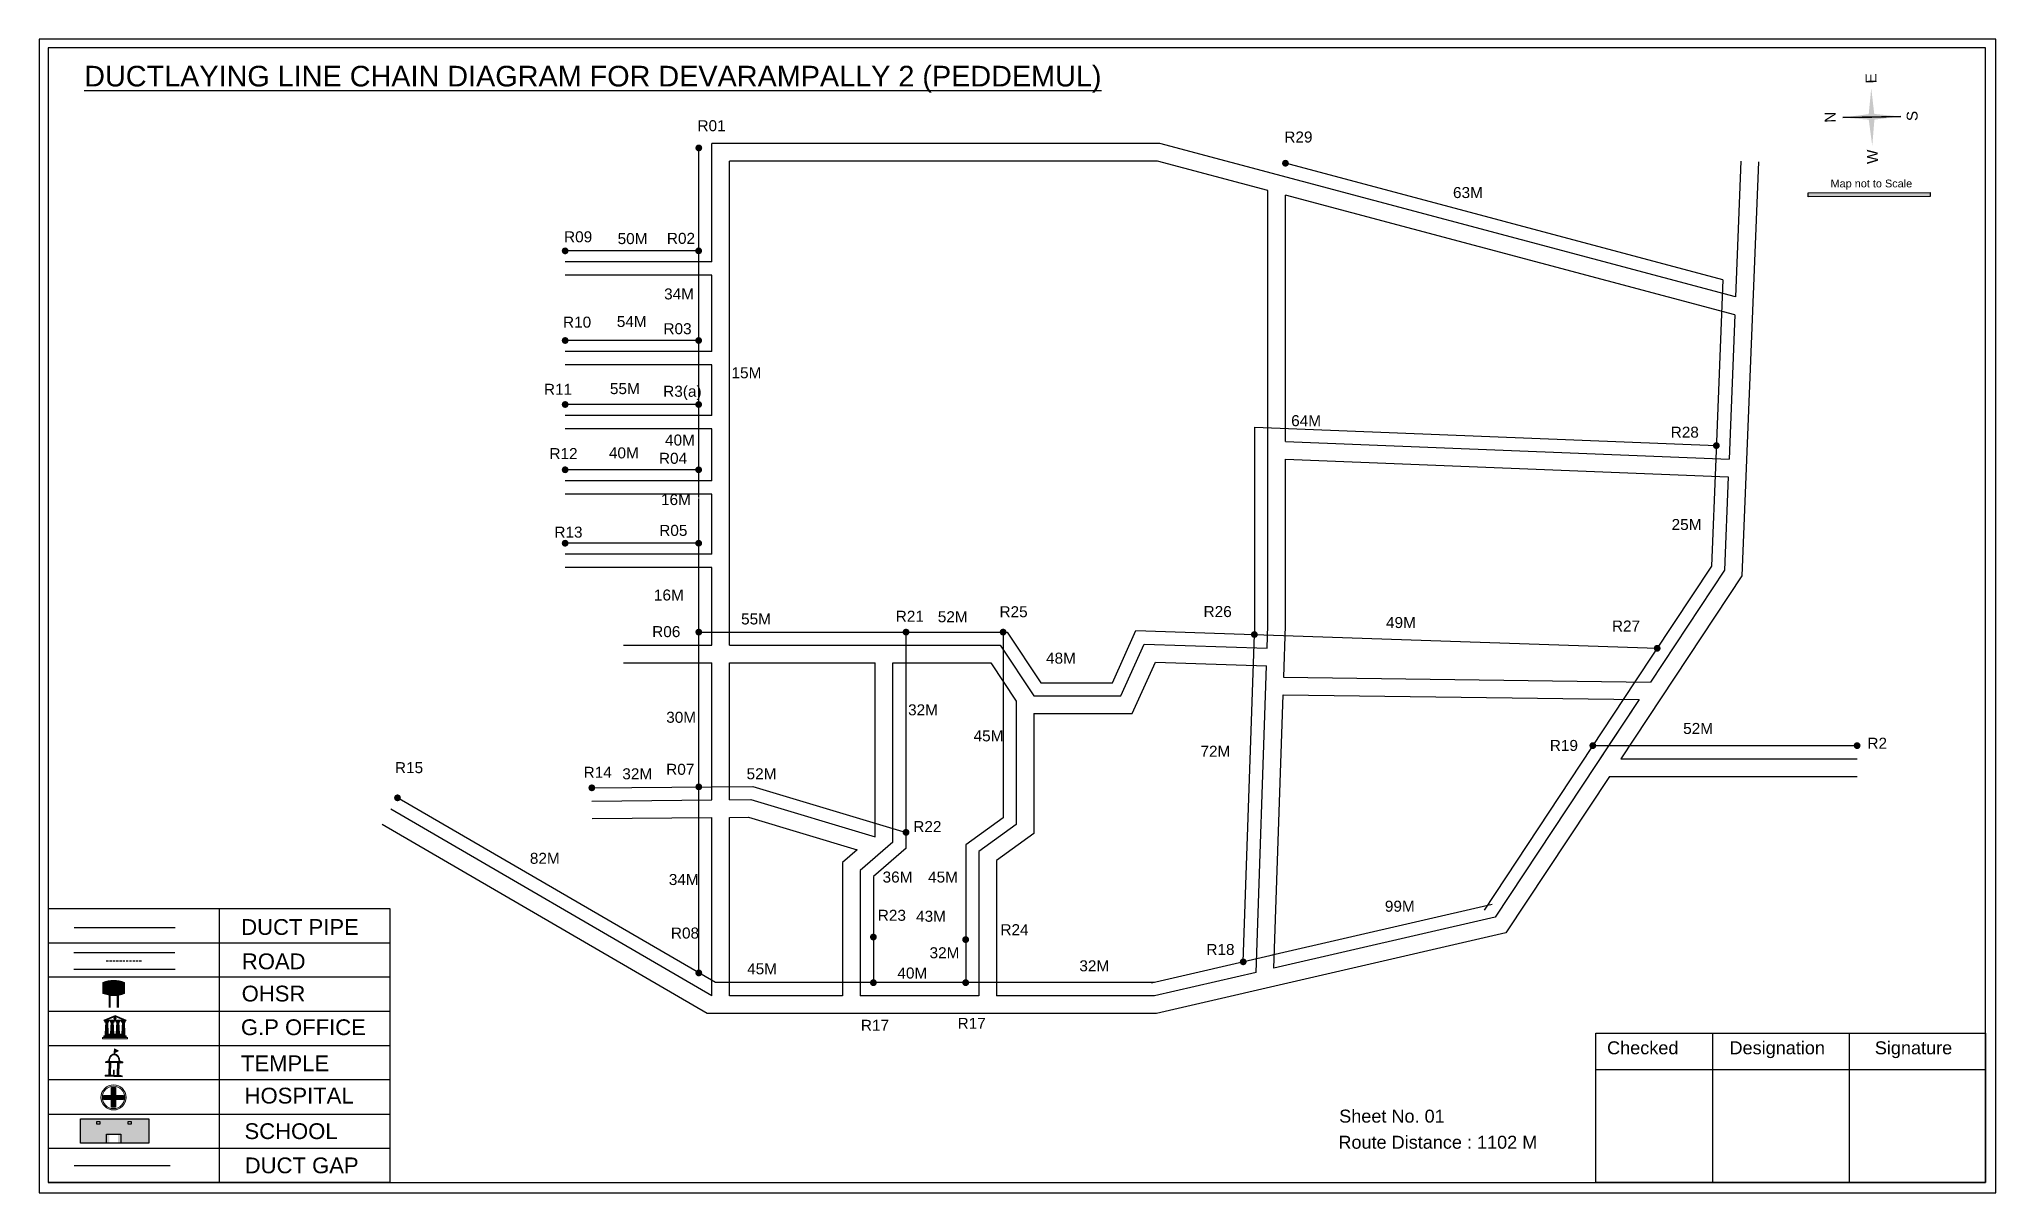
# Model space of a CAD drawing. Header units: inches. Extents: x -117 to 51867, y -12715 to 3423.
# Drawn here: x 20770 to 21660, y -9929 to -9404 of the extents above; entities that cross this region are included whole.
import ezdxf

# ---------------------------------------------------------------- set-up
doc = ezdxf.new("R2010")
doc.units = ezdxf.units.IN
doc.header["$MEASUREMENT"] = 0
doc.linetypes.add('DASHEDX2', pattern=[1.5, 1, -0.5])
for name, color, linetype in [('LANDMARK', 7, 'Continuous'), ('OHT', 7, 'Continuous'), ('pipe', 5, 'Continuous')]:
    doc.layers.add(name, color=color, linetype=linetype)
doc.styles.get("Standard").update_dxf_attribs({"font": 'arial.ttf'})

msp = doc.modelspace()

# ---------------------------------------------------------------- texts
at = {"color": 242, "true_color": 0xcd2027}
msp.add_text('%%UDUCTLAYING LINE CHAIN DIAGRAM FOR DEVARAMPALLY 2 (PEDDEMUL)', height=9.375, dxfattribs=at).set_placement((20790.22, -9425.96))
for s, p in [('E', (21605.58, -9424.56)), ('N', (21587, -9442.4)), ('S', (21624.29, -9441.66)), ('W', (21606.23, -9461.15))]:
    msp.add_text(s, height=4.95, rotation=91.00631).set_placement(p)
for s, height, p in [('R01', 5, (21069.2, -9446.31)), ('R29', 5, (21336.17, -9451.45)), ('Map not to Scale', 3.5424, (21584.67, -9471.85)), ('63M', 5, (21412.91, -9476.7)), ('R09', 5, (21008.51, -9496.82)), ('50M', 5, (21032.89, -9497.63)), ('R02', 5, (21055.29, -9497.52)), ('34M', 5, (21054.03, -9522.8)), ('R10', 5, (21008.04, -9535.62)), ('54M', 5, (21032.52, -9535.32)), ('R03', 5, (21053.73, -9538.6)), ('15M', 5, (21084.7, -9558.63)), ('R11', 5, (20999.37, -9566.15)), ('55M', 5, (21029.37, -9565.84)), ('R3(a)', 5, (21053.62, -9567.05)), ('64M', 5, (21339.3, -9580.42)), ('40M', 5, (21054.45, -9589.23)), ('R28', 5, (21511.94, -9585.64)), ('R12', 5, (21001.86, -9595.37)), ('40M', 5, (21028.92, -9595.06)), ('R04', 5, (21051.69, -9597.52)), ('16M', 5, (21052.62, -9616.27)), ('R13', 5, (21004.11, -9631.09)), ('R05', 5, (21051.82, -9630.3)), ('25M', 5, (21512.36, -9627.62)), ('16M', 5, (21049.4, -9659.67)), ('55M', 5, (21089.05, -9670.55)), ('R21', 5, (21159.4, -9669.33)), ('52M', 5, (21178.54, -9669.55)), ('R25', 5, (21206.6, -9667.27)), ('R26', 5, (21299.44, -9667.19)), ('R06', 5, (21048.6, -9676.32)), ('49M', 5, (21382.43, -9672.19)), ('R27', 5, (21485.21, -9673.77)), ('48M', 5, (21227.77, -9688.38)), ('30M', 5, (21054.99, -9715.26)), ('32M', 5, (21165.02, -9711.88)), ('45M', 5, (21194.81, -9723.71)), ('52M', 5, (21517.62, -9720.34)), ('72M', 5, (21298.02, -9730.71)), ('R19', 5, (21456.95, -9728.07)), ('R2', 5, (21601.43, -9727.05)), ('R15', 5, (20931.59, -9738.16)), ('R14', 5, (21017.41, -9740.27)), ('32M', 5, (21035.02, -9740.95)), ('R07', 5, (21054.99, -9738.92)), ('52M', 5, (21091.55, -9740.95)), ('R22', 5, (21167.39, -9764.95)), ('82M', 5, (20992.96, -9779.38)), ('34M', 5, (21056.17, -9789.02)), ('36M', 5, (21153.42, -9787.89)), ('45M', 5, (21174.12, -9787.89)), ('R23', 5, (21151.24, -9805.29)), ('99M', 5, (21381.91, -9801.16)), ('DUCT PIPE', 7.178, (20861.65, -9811.69)), ('R08', 5, (21057.12, -9813.36)), ('43M', 5, (21168.67, -9805.73)), ('R24', 5, (21207.03, -9811.82)), ('32M', 5, (21174.78, -9822.31)), ('R18', 5, (21300.72, -9820.83)), ('ROAD ', 7.178, (20861.95, -9827.3)), ('45M', 5, (21091.81, -9829.6)), ('40M', 5, (21160.16, -9831.54)), ('32M', 5, (21242.94, -9828.26)), ('OHSR', 7.178, (20861.86, -9841.96)), ('G.P OFFICE', 7.178, (20861.53, -9857.26)), ('R17', 5, (21143.55, -9855.29)), ('R17', 5, (21187.54, -9854.4)), ('Checked', 5.886, (21483.01, -9865.97)), ('Designation', 5.886, (21538.7, -9865.97)), ('Signature', 5.886, (21604.8, -9865.97)), ('TEMPLE', 7.178, (20861.53, -9873.67)), ('HOSPITAL', 7.178, (20863.2, -9888.35)), ('SCHOOL', 7.178, (20863.15, -9904.52)), ('Sheet No. 01', 5.886, (21361.14, -9897.03)), ('Route Distance : 1102 M', 5.886, (21360.77, -9908.9)), ('DUCT GAP', 7.178, (20863.25, -9920.07))]:
    msp.add_text(s, height=height).set_placement(p)

# ---------------------------------------------------------------- blocks, each defined once
blk = doc.blocks.new('OHT')
at = {"linetype": 'Continuous', "lineweight": 0, "true_color": 0x0ffffc}
blk.add_hatch(color=4, dxfattribs=at).paths.add_polyline_path([(0.012, 1), (0, 1, 0.101323), (-0.4, 0.916), (-0.4, 0.525, 0.194075), (0.399, 0.521), (0.399, 0.921, 0.097877)])
at = {"color": 4, "linetype": 'Continuous', "lineweight": 0, "true_color": 0x0ffffc, "flags": 128}
for points in [[(-0.4, 0.525), (-0.4, 0.916)], [(0.399, 0.521), (0.399, 0.921)]]:
    blk.add_lwpolyline(points, dxfattribs=at)
at = {"color": 4, "linetype": 'Continuous', "lineweight": 0, "true_color": 0x0ffffc, "const_width": 0.075, "flags": 128}
for points in [[(-0.15, 0), (-0.15, 0.475)], [(0.15, 0), (0.15, 0.473)]]:
    blk.add_lwpolyline(points, dxfattribs=at)
at = {"color": 4, "linetype": 'Continuous', "lineweight": 0, "true_color": 0x0ffffc}
for centre, radius, start, end in [((0.006, -0.019), 1.019, 67.31091, 113.47108), ((0.004, 1.513), 1.068, 247.76824, 291.70073)]:
    blk.add_arc(centre, radius, start, end, dxfattribs=at)
blk = doc.blocks.new('Government_Office')
at = {"linetype": 'Continuous', "lineweight": 0, "true_color": 0xff0000}
h = blk.add_hatch(color=1, dxfattribs=at)
h.paths.add_polyline_path([(0.44, 0.72), (0.45, 0.75), (0, 0.93), (-0.45, 0.75), (-0.44, 0.72)])
h.paths.add_polyline_path([(0.355, 0.75), (-0.355, 0.75), (0, 0.9)], flags=16)
h.paths.add_polyline_path([(0, 0.778, -1), (0, 0.872, -1)], flags=0)
h = blk.add_hatch(color=1, dxfattribs=at)
edge = h.paths.add_edge_path()
edge.add_arc((0, 0.825), 0.0467, 90, 270)
edge.add_arc((0, 0.825), 0.0467, 270, 450)
for points in [[(-0.5, 0.05), (0.5, 0.05), (0.5, 0), (-0.5, 0)], [(-0.45, 0.075), (-0.45, 0.12), (0.45, 0.12), (0.45, 0.075)], [(-0.4, 0.14), (-0.4, 0.18), (0.4, 0.18), (0.4, 0.14)]]:
    blk.add_hatch(color=1, dxfattribs=at).paths.add_polyline_path(points)
h = blk.add_hatch(color=1, dxfattribs=at)
edge = h.paths.add_edge_path()
edge.add_line((-0.27, 0.195), (-0.295, 0.675))
edge.add_line((-0.295, 0.675), (-0.29, 0.675))
edge.add_arc((-0.278, 0.688), 0.0176, 225.30401, 441.56588)
edge.add_line((-0.275, 0.705), (-0.395, 0.705))
edge.add_arc((-0.392, 0.688), 0.0176, 98.43412, 314.69599)
edge.add_line((-0.38, 0.675), (-0.375, 0.675))
edge.add_line((-0.375, 0.675), (-0.4, 0.195))
edge.add_line((-0.4, 0.195), (-0.27, 0.195))
h = blk.add_hatch(color=1, dxfattribs=at)
edge = h.paths.add_edge_path()
edge.add_line((-0.047, 0.195), (-0.072, 0.675))
edge.add_line((-0.072, 0.675), (-0.067, 0.675))
edge.add_arc((-0.054, 0.688), 0.0176, 225.30401, 441.56588)
edge.add_line((-0.052, 0.705), (-0.172, 0.705))
edge.add_arc((-0.169, 0.688), 0.0176, 98.43412, 314.69599)
edge.add_line((-0.157, 0.675), (-0.152, 0.675))
edge.add_line((-0.152, 0.675), (-0.177, 0.195))
edge.add_line((-0.177, 0.195), (-0.047, 0.195))
h = blk.add_hatch(color=1, dxfattribs=at)
edge = h.paths.add_edge_path()
edge.add_line((0.177, 0.195), (0.152, 0.675))
edge.add_line((0.152, 0.675), (0.157, 0.675))
edge.add_arc((0.169, 0.688), 0.0176, 225.30401, 441.56588)
edge.add_line((0.172, 0.705), (0.052, 0.705))
edge.add_arc((0.054, 0.688), 0.0176, 98.43412, 314.69599)
edge.add_line((0.067, 0.675), (0.072, 0.675))
edge.add_line((0.072, 0.675), (0.047, 0.195))
edge.add_line((0.047, 0.195), (0.177, 0.195))
h = blk.add_hatch(color=1, dxfattribs=at)
edge = h.paths.add_edge_path()
edge.add_line((0.4, 0.195), (0.375, 0.675))
edge.add_line((0.375, 0.675), (0.38, 0.675))
edge.add_arc((0.392, 0.688), 0.0176, 225.30401, 441.56588)
edge.add_line((0.395, 0.705), (0.275, 0.705))
edge.add_arc((0.278, 0.688), 0.0176, 98.43412, 314.69599)
edge.add_line((0.29, 0.675), (0.295, 0.675))
edge.add_line((0.295, 0.675), (0.27, 0.195))
edge.add_line((0.27, 0.195), (0.4, 0.195))
at = {"color": 1, "linetype": 'Continuous', "lineweight": 0, "true_color": 0xff0000, "flags": 128}
for points in [[(-0.45, 0.75), (-0.44, 0.72), (0.44, 0.72), (0.45, 0.75), (0, 0.93)], [(-0.355, 0.75), (0.355, 0.75), (0, 0.9)], [(-0.5, 0.05), (0.5, 0.05), (0.5, 0), (-0.5, 0)], [(-0.45, 0.075), (-0.45, 0.12), (0.45, 0.12), (0.45, 0.075)], [(-0.4, 0.14), (-0.4, 0.18), (0.4, 0.18), (0.4, 0.14)]]:
    blk.add_lwpolyline(points, close=True, dxfattribs=at)
for points in [[(0, 0.872, 1), (0, 0.778, 1)], [(-0.27, 0.195), (-0.295, 0.675), (-0.29, 0.675, 1.379694), (-0.275, 0.705), (-0.395, 0.705, 1.379694), (-0.38, 0.675), (-0.375, 0.675), (-0.4, 0.195)], [(-0.047, 0.195), (-0.072, 0.675), (-0.067, 0.675, 1.379694), (-0.052, 0.705), (-0.172, 0.705, 1.379694), (-0.157, 0.675), (-0.152, 0.675), (-0.177, 0.195)], [(0.177, 0.195), (0.152, 0.675), (0.157, 0.675, 1.379694), (0.172, 0.705), (0.052, 0.705, 1.379694), (0.067, 0.675), (0.072, 0.675), (0.047, 0.195)], [(0.4, 0.195), (0.375, 0.675), (0.38, 0.675, 1.379694), (0.395, 0.705), (0.275, 0.705, 1.379694), (0.29, 0.675), (0.295, 0.675), (0.27, 0.195)]]:
    blk.add_lwpolyline(points, format="xyb", close=True, dxfattribs=at)
blk = doc.blocks.new('Temple')
at = {"linetype": 'Continuous', "lineweight": 0, "true_color": 0xff0000}
h = blk.add_hatch(color=1, dxfattribs=at)
edge = h.paths.add_edge_path()
edge.add_line((0.175, 0.49), (0.225, 0.49))
edge.add_line((0.225, 0.49), (0.225, 0.497))
edge.add_line((0.225, 0.497), (0.307, 0.497))
edge.add_line((0.307, 0.497), (0.307, 0.533))
edge.add_line((0.307, 0.533), (0.257, 0.533))
edge.add_line((0.257, 0.533), (0.257, 0.54))
edge.add_line((0.257, 0.54), (0.2, 0.54))
edge.add_spline(control_points=[(0.2, 0.54), (0.2, 0.589), (0.19, 0.638), (0.142, 0.743), (0.092, 0.79), (0.027, 0.805), (0.02, 0.806), (0.012, 0.806)], knot_values=[4.712389, 4.712389, 4.712389, 4.712389, 5.278166, 5.278166, 6.117402, 6.117402, 6.223801, 6.223801, 6.223801, 6.223801], degree=3, periodic=0)
edge.add_line((0.012, 0.806), (0.012, 0.79))
edge.add_line((0.012, 0.79), (-0.012, 0.79))
edge.add_line((-0.012, 0.79), (-0.012, 0.806))
edge.add_spline(control_points=[(-0.012, 0.806), (-0.055, 0.802), (-0.096, 0.781), (-0.171, 0.699), (-0.197, 0.628), (-0.2, 0.55), (-0.2, 0.545), (-0.2, 0.54)], knot_values=[6.343965, 6.343965, 6.343965, 6.343965, 6.956638, 6.956638, 7.795874, 7.795874, 7.853982, 7.853982, 7.853982, 7.853982], degree=3, periodic=0)
edge.add_line((-0.2, 0.54), (-0.257, 0.54))
edge.add_line((-0.257, 0.54), (-0.257, 0.533))
edge.add_line((-0.257, 0.533), (-0.307, 0.533))
edge.add_line((-0.307, 0.533), (-0.307, 0.497))
edge.add_line((-0.307, 0.497), (-0.225, 0.497))
edge.add_line((-0.225, 0.497), (-0.225, 0.49))
edge.add_line((-0.225, 0.49), (-0.175, 0.49))
edge.add_line((-0.175, 0.49), (-0.175, 0.07))
edge.add_arc((-0.205, 0.07), 0.03, -90, 0, ccw=False)
edge.add_line((-0.205, 0.04), (-0.257, 0.04))
edge.add_line((-0.257, 0.04), (-0.257, 0.033))
edge.add_line((-0.257, 0.033), (-0.307, 0.033))
edge.add_line((-0.307, 0.033), (-0.307, 0))
edge.add_line((-0.307, 0), (0.307, 0))
edge.add_line((0.307, 0), (0.307, 0.033))
edge.add_line((0.307, 0.033), (0.257, 0.033))
edge.add_line((0.257, 0.033), (0.257, 0.04))
edge.add_line((0.257, 0.04), (0.205, 0.04))
edge.add_arc((0.205, 0.07), 0.03, 180, 270, ccw=False)
edge.add_line((0.175, 0.07), (0.175, 0.49))
h.paths.add_polyline_path([(0.125, 0.07, -0.414214), (0.095, 0.04), (0.05, 0.04), (0.05, 0.033), (-0.05, 0.033), (-0.05, 0.04), (-0.095, 0.04, -0.414214), (-0.125, 0.07), (-0.125, 0.497), (0.125, 0.497)], flags=16)
edge = h.paths.add_edge_path(flags=16)
edge.add_ellipse((0, 0.54), major_axis=(0, 0.242), ratio=0.722808, start_angle=270, end_angle=450, ccw=False)
edge.add_line((0.175, 0.54), (-0.175, 0.54))
h.paths.add_polyline_path([(0.012, 0.23), (0.012, 0.07), (-0.012, 0.07), (-0.012, 0.23)], flags=0)
h = blk.add_hatch(color=1, dxfattribs=at)
edge = h.paths.add_edge_path()
edge.add_line((0.012, 0.857), (0, 0.85))
edge.add_line((0, 0.85), (-0.003, 0.925))
edge.add_line((-0.003, 0.925), (-0.012, 0.925))
edge.add_line((-0.012, 0.925), (-0.012, 0.806))
edge.add_spline(control_points=[(-0.012, 0.806), (-0.004, 0.807), (0.004, 0.807), (0.012, 0.806)], knot_values=[6.223801, 6.223801, 6.223801, 6.223801, 6.343965, 6.343965, 6.343965, 6.343965], degree=3, periodic=0)
edge.add_line((0.012, 0.806), (0.012, 0.857))
h = blk.add_hatch(color=1, dxfattribs=at)
edge = h.paths.add_edge_path()
edge.add_line((0.012, 0.79), (0.012, 0.806))
edge.add_spline(control_points=[(0.012, 0.806), (0.004, 0.807), (-0.004, 0.807), (-0.012, 0.806)], knot_values=[6.223801, 6.223801, 6.223801, 6.223801, 6.343965, 6.343965, 6.343965, 6.343965], degree=3, periodic=0)
edge.add_line((-0.012, 0.806), (-0.012, 0.79))
edge.add_line((-0.012, 0.79), (0.012, 0.79))
at = {"linetype": 'Continuous', "lineweight": 0, "true_color": 0xe66000}
blk.add_hatch(color=32, dxfattribs=at).paths.add_polyline_path([(-0.006, 1), (0.147, 0.931), (0, 0.85)])
at = {"color": 1, "linetype": 'Continuous', "lineweight": 0, "true_color": 0xff0000, "flags": 128}
for points in [[(0.012, 0.925), (-0.012, 0.925), (-0.012, 0.79), (0.012, 0.79)], [(0.012, 0.23), (-0.012, 0.23), (-0.012, 0.07), (0.012, 0.07)]]:
    blk.add_lwpolyline(points, close=True, dxfattribs=at)
at = {"color": 32, "linetype": 'Continuous', "lineweight": 0, "true_color": 0xe66000, "flags": 128}
blk.add_lwpolyline([(-0.006, 1), (0.147, 0.931), (0, 0.85), (-0.006, 1)], dxfattribs=at)
at = {"color": 1, "linetype": 'Continuous', "lineweight": 0, "true_color": 0xff0000, "flags": 128}
blk.add_lwpolyline([(0.2, 0.54), (0.257, 0.54), (0.257, 0.533), (0.307, 0.533), (0.307, 0.497), (0.225, 0.497), (0.225, 0.49), (0.175, 0.49), (0.175, 0.07, 0.414214), (0.205, 0.04), (0.257, 0.04), (0.257, 0.033), (0.307, 0.033), (0.307, 0), (-0.307, 0), (-0.307, 0.033), (-0.257, 0.033), (-0.257, 0.04), (-0.205, 0.04, 0.414214), (-0.175, 0.07), (-0.175, 0.49), (-0.225, 0.49), (-0.225, 0.497), (-0.307, 0.497), (-0.307, 0.533), (-0.257, 0.533), (-0.257, 0.54), (-0.2, 0.54)], format="xyb", dxfattribs=at)
blk.add_lwpolyline([(-0.175, 0.54), (0.175, 0.54)], dxfattribs=at)
blk.add_lwpolyline([(0.125, 0.497), (0.125, 0.07, -0.414214), (0.095, 0.04), (0.05, 0.04), (0.05, 0.033), (-0.05, 0.033), (-0.05, 0.04), (-0.095, 0.04, -0.414214), (-0.125, 0.07), (-0.125, 0.497)], format="xyb", close=True, dxfattribs=at)
at = {"color": 1, "linetype": 'Continuous', "lineweight": 0, "true_color": 0xff0000}
blk.add_ellipse((0, 0.54), major_axis=(0, 0.242), ratio=0.722808, start_param=4.712389, end_param=7.853982, dxfattribs=at)
blk.add_open_spline([(0.2, 0.54), (0.2, 0.589), (0.19, 0.638), (0.142, 0.743), (0.092, 0.79), (-0.023, 0.816), (-0.085, 0.794), (-0.171, 0.699), (-0.197, 0.628), (-0.2, 0.55), (-0.2, 0.545), (-0.2, 0.54)], degree=3, knots=[4.712389, 4.712389, 4.712389, 4.712389, 5.278166, 5.278166, 6.117402, 6.117402, 6.956638, 6.956638, 7.795874, 7.795874, 7.853982, 7.853982, 7.853982, 7.853982], dxfattribs=at)
blk = doc.blocks.new('*U75')
at = {"color": 0, "linetype": 'DASHEDX2', "transparency": 16777216}
blk.add_line((-8.22, 0), (8.01, 0), dxfattribs=at)
blk = doc.blocks.new('Hospital')
at = {"linetype": 'Continuous', "lineweight": 0, "true_color": 0x000000}
h = blk.add_hatch(color=18, dxfattribs=at)
h.paths.add_polyline_path([(-0.5, 0, 1), (0.5, 0, 1)])
h.paths.add_polyline_path([(0.446, 0, -1), (-0.446, 0, -1)], flags=16)
at = {"linetype": 'Continuous', "true_color": 0xff0000}
blk.add_hatch(color=1, dxfattribs=at).paths.add_polyline_path([(-0.394, 0.08), (-0.08, 0.08), (-0.08, 0.394), (0.08, 0.394), (0.08, 0.08), (0.394, 0.08), (0.394, -0.08), (0.08, -0.08), (0.08, -0.394), (-0.08, -0.394), (-0.08, -0.08), (-0.394, -0.08)])
at = {"color": 1, "linetype": 'Continuous', "true_color": 0xff0000, "flags": 128}
blk.add_lwpolyline([(-0.394, 0.08), (-0.08, 0.08), (-0.08, 0.394), (0.08, 0.394), (0.08, 0.08), (0.394, 0.08), (0.394, -0.08), (0.08, -0.08), (0.08, -0.394), (-0.08, -0.394), (-0.08, -0.08), (-0.394, -0.08)], close=True, dxfattribs=at)
at = {"color": 18, "linetype": 'Continuous', "lineweight": 0, "true_color": 0x000000}
for radius in [0.5, 0.446]:
    blk.add_circle((0, 0), radius, dxfattribs=at)

# ---------------------------------------------------------------- hatches: boundary and pattern name
at = {"ltscale": 0.5}
h = msp.add_hatch(color=5, dxfattribs=at)
h.dxf.hatch_style = 1
h.paths.add_polyline_path([(21071.37, -9453.92, 1), (21068.25, -9453.92, 1)])
h = msp.add_hatch(color=5, dxfattribs=at)
h.dxf.hatch_style = 1
h.paths.add_polyline_path([(21338.25, -9460.87, 1), (21335.13, -9460.87, 1)])
at = {"true_color": 0x0093dd}
h = msp.add_hatch(color=142, dxfattribs=at)
h.dxf.hatch_style = 1
h.paths.add_polyline_path([(21574.49, -9474.35), (21574.5, -9476.19), (21630, -9476.07), (21630, -9474.22)])
at = {"ltscale": 0.5}
h = msp.add_hatch(color=5, dxfattribs=at)
h.dxf.hatch_style = 1
h.paths.add_polyline_path([(21010.57, -9500.72, 1), (21007.45, -9500.72, 1)])
h = msp.add_hatch(color=5, dxfattribs=at)
h.dxf.hatch_style = 1
h.paths.add_polyline_path([(21071.31, -9500.72, 1), (21068.19, -9500.72, 1)])
h = msp.add_hatch(color=5, dxfattribs=at)
h.dxf.hatch_style = 1
h.paths.add_polyline_path([(21010.57, -9541.47, 1), (21007.45, -9541.47, 1)])
h = msp.add_hatch(color=5, dxfattribs=at)
h.dxf.hatch_style = 1
h.paths.add_polyline_path([(21071.31, -9541.47, 1), (21068.19, -9541.47, 1)])
h = msp.add_hatch(color=5, dxfattribs=at)
h.dxf.hatch_style = 1
h.paths.add_polyline_path([(21010.57, -9570.56, 1), (21007.45, -9570.56, 1)])
h = msp.add_hatch(color=5, dxfattribs=at)
h.dxf.hatch_style = 1
h.paths.add_polyline_path([(21071.31, -9570.56, 1), (21068.19, -9570.56, 1)])
h = msp.add_hatch(color=5, dxfattribs=at)
h.dxf.hatch_style = 1
h.paths.add_polyline_path([(21534.27, -9589.25, 1), (21531.16, -9589.25, 1)])
h = msp.add_hatch(color=5, dxfattribs=at)
h.dxf.hatch_style = 1
h.paths.add_polyline_path([(21010.57, -9600.24, 1), (21007.45, -9600.24, 1)])
h = msp.add_hatch(color=5, dxfattribs=at)
h.dxf.hatch_style = 1
h.paths.add_polyline_path([(21071.31, -9600.24, 1), (21068.19, -9600.24, 1)])
h = msp.add_hatch(color=5, dxfattribs=at)
h.dxf.hatch_style = 1
h.paths.add_polyline_path([(21010.57, -9633.63, 1), (21007.45, -9633.63, 1)])
h = msp.add_hatch(color=5, dxfattribs=at)
h.dxf.hatch_style = 1
h.paths.add_polyline_path([(21071.31, -9633.63, 1), (21068.19, -9633.63, 1)])
h = msp.add_hatch(color=5, dxfattribs=at)
h.dxf.hatch_style = 1
h.paths.add_polyline_path([(21071.37, -9674.04, 1), (21068.25, -9674.04, 1)])
h = msp.add_hatch(color=5, dxfattribs=at)
h.dxf.hatch_style = 1
h.paths.add_polyline_path([(21165.64, -9674.04, 1), (21162.52, -9674.04, 1)])
h = msp.add_hatch(color=5, dxfattribs=at)
h.dxf.hatch_style = 1
h.paths.add_polyline_path([(21209.8, -9674.04, 1), (21206.68, -9674.04, 1)])
h = msp.add_hatch(color=5, dxfattribs=at)
h.dxf.hatch_style = 1
h.paths.add_polyline_path([(21324.11, -9675.15, 1), (21320.99, -9675.15, 1)])
h = msp.add_hatch(color=5, dxfattribs=at)
h.dxf.hatch_style = 1
h.paths.add_polyline_path([(21507.36, -9681.39, 1), (21504.24, -9681.39, 1)])
h = msp.add_hatch(color=5, dxfattribs=at)
h.dxf.hatch_style = 1
h.paths.add_polyline_path([(21478.08, -9725.65, 1), (21474.96, -9725.65, 1)])
h = msp.add_hatch(color=5, dxfattribs=at)
h.dxf.hatch_style = 1
h.paths.add_polyline_path([(21598.3, -9725.65, 1), (21595.18, -9725.65, 1)])
h = msp.add_hatch(color=5, dxfattribs=at)
h.dxf.hatch_style = 1
h.paths.add_polyline_path([(21022.7, -9744.84, 1), (21019.58, -9744.84, 1)])
h = msp.add_hatch(color=5, dxfattribs=at)
h.dxf.hatch_style = 1
h.paths.add_polyline_path([(21071.37, -9744.4, 1), (21068.25, -9744.4, 1)])
h = msp.add_hatch(color=5, dxfattribs=at)
h.dxf.hatch_style = 1
h.paths.add_polyline_path([(20934.29, -9749.38, 1), (20931.18, -9749.38, 1)])
h = msp.add_hatch(color=5, dxfattribs=at)
h.dxf.hatch_style = 1
h.paths.add_polyline_path([(21165.64, -9765.07, 1), (21162.52, -9765.07, 1)])
h = msp.add_hatch(color=5, dxfattribs=at)
h.dxf.hatch_style = 1
h.paths.add_polyline_path([(21150.79, -9812.67, 1), (21147.67, -9812.67, 1)])
h = msp.add_hatch(color=5, dxfattribs=at)
h.dxf.hatch_style = 1
h.paths.add_polyline_path([(21192.78, -9813.84, 1), (21189.66, -9813.84, 1)])
h = msp.add_hatch(color=5, dxfattribs=at)
h.dxf.hatch_style = 1
h.paths.add_polyline_path([(21319.04, -9823.94, 1), (21315.93, -9823.94, 1)])
h = msp.add_hatch(color=5, dxfattribs=at)
h.dxf.hatch_style = 1
h.paths.add_polyline_path([(21071.37, -9828.99, 1), (21068.25, -9828.99, 1)])
h = msp.add_hatch(color=5, dxfattribs=at)
h.dxf.hatch_style = 1
h.paths.add_polyline_path([(21150.79, -9833.41, 1), (21147.67, -9833.41, 1)])
h = msp.add_hatch(color=5, dxfattribs=at)
h.dxf.hatch_style = 1
h.paths.add_polyline_path([(21192.78, -9833.41, 1), (21189.66, -9833.41, 1)])
at = {"true_color": 0xc8c92d}
h = msp.add_hatch(color=52, dxfattribs=at)
h.dxf.hatch_style = 1
h.paths.add_polyline_path([(20794.69, -9895.28), (20788.52, -9895.28), (20788.52, -9906.37), (20794.69, -9906.37)])
h.paths.add_polyline_path([(20819.53, -9895.28), (20813.37, -9895.28), (20813.37, -9906.37), (20819.53, -9906.37)])
at = {"true_color": 0x293189}
h = msp.add_hatch(color=177, dxfattribs=at)
h.dxf.hatch_style = 1
h.paths.add_polyline_path([(20813.37, -9895.28), (20794.69, -9895.28), (20794.69, -9906.37), (20801.7, -9906.37), (20801.7, -9902.74), (20805.55, -9902.74), (20805.55, -9906.37), (20813.37, -9906.37)])
h.paths.add_polyline_path([(20797.35, -9897.75), (20795.98, -9897.75), (20795.98, -9896.49), (20797.35, -9896.49)], flags=16)
h.paths.add_polyline_path([(20810.23, -9897.75), (20810.23, -9896.49), (20811.6, -9896.49), (20811.6, -9897.75)], flags=16)

# ---------------------------------------------------------------- linework, layer by layer
for p, q in [((21616.56, -9439.64), (21590.26, -9440.11)), ((21590.26, -9440.11), (21616.56, -9439.64)), ((21616.56, -9439.64), (21590.26, -9440.11)), ((21603.44, -9439.87), (21616.56, -9439.64)), ((21279.6, -9451.87), (21075.81, -9451.87)), ((21075.81, -9505.75), (21075.81, -9451.87)), ((21541.43, -9521.64), (21279.6, -9451.87)), ((21075.81, -9505.75), (21075.81, -9453.92)), ((21278.55, -9459.87), (21083.81, -9459.87)), ((21083.81, -9680.04), (21083.81, -9459.87)), ((21328.69, -9473.23), (21278.55, -9459.87)), ((21543.9, -9459.87), (21541.43, -9521.64)), ((21551.9, -9460.19), (21544.35, -9648.47)), ((21328.69, -9671.22), (21328.69, -9473.23)), ((21541.1, -9529.83), (21336.69, -9475.36)), ((21336.69, -9587.4), (21336.69, -9475.36)), ((21075.81, -9505.75), (21009.07, -9505.75)), ((21075.81, -9511.75), (21009.07, -9511.75)), ((21069.81, -9511.75), (21069.81, -9511.75)), ((21075.81, -9524.45), (21075.81, -9511.75)), ((21075.81, -9546.51), (21075.81, -9511.75)), ((21075.81, -9546.51), (21075.81, -9532.45)), ((21541.1, -9529.83), (21538.47, -9595.48)), ((21075.81, -9546.51), (21009.07, -9546.51)), ((21075.81, -9552.51), (21009.07, -9552.51)), ((21075.81, -9560.57), (21075.81, -9552.51)), ((21075.81, -9575.6), (21075.81, -9552.51)), ((21075.81, -9575.6), (21075.81, -9568.57)), ((21075.81, -9575.6), (21075.81, -9568.57)), ((21075.81, -9575.6), (21009.07, -9575.6)), ((21075.81, -9581.6), (21009.07, -9581.6)), ((21075.81, -9605.28), (21075.81, -9581.6)), ((21075.81, -9605.28), (21075.81, -9581.6)), ((21075.81, -9605.28), (21075.81, -9581.6)), ((21336.69, -9587.4), (21538.47, -9595.48)), ((21336.69, -9671.22), (21336.69, -9595.4)), ((21336.69, -9595.4), (21538.15, -9603.48)), ((21538.15, -9603.48), (21536.45, -9645.92)), ((21075.81, -9605.28), (21009.07, -9605.28)), ((21075.81, -9611.28), (21009.07, -9611.28)), ((21075.81, -9638.66), (21075.81, -9611.28)), ((21075.81, -9613.3), (21075.81, -9613.3)), ((21075.81, -9638.66), (21075.81, -9613.3)), ((21075.81, -9638.66), (21009.07, -9638.66)), ((21075.81, -9632.32), (21075.81, -9632.32)), ((21075.81, -9644.66), (21009.07, -9644.66)), ((21075.81, -9674.04), (21075.81, -9644.66)), ((21075.81, -9680.04), (21075.81, -9646.66)), ((21544.35, -9648.47), (21489.33, -9731.65)), ((21536.45, -9645.92), (21502.79, -9696.81)), ((21328.34, -9681.35), (21328.7, -9670.95)), ((21335.9, -9694.48), (21336.69, -9671.22)), ((21035.5, -9680.04), (21075.81, -9680.04)), ((21083.81, -9680.04), (21206.88, -9680.04)), ((21206.88, -9680.04), (21222.24, -9703.05)), ((21261.84, -9703.05), (21272.48, -9679.45)), ((21272.48, -9679.45), (21328.34, -9681.35)), ((21035.5, -9688.04), (21075.81, -9688.04)), ((21075.81, -9750.35), (21075.81, -9688.04)), ((21083.81, -9750.28), (21083.81, -9688.04)), ((21083.81, -9688.04), (21150.08, -9688.04)), ((21150.08, -9767.14), (21150.08, -9688.04)), ((21158.08, -9769.53), (21158.08, -9688.04)), ((21158.08, -9688.04), (21202.6, -9688.04)), ((21202.6, -9688.04), (21214.24, -9705.48)), ((21267.01, -9711.05), (21277.57, -9687.63)), ((21277.57, -9687.63), (21328.07, -9689.34)), ((21323.32, -9828.75), (21328.07, -9689.34)), ((21331.39, -9826.89), (21335.63, -9702.48)), ((21335.63, -9702.48), (21497.55, -9704.74)), ((21335.74, -9694.48), (21502.79, -9696.81)), ((21214.24, -9705.48), (21214.24, -9761.57)), ((21222.24, -9703.05), (21261.84, -9703.05)), ((21222.24, -9711.05), (21222.24, -9765.67)), ((21222.24, -9711.05), (21267.01, -9711.05)), ((21497.55, -9704.74), (21432.1, -9803.69)), ((21497.55, -9704.74), (21479.74, -9731.65)), ((21484.27, -9724.81), (21484.27, -9724.81)), ((21489.33, -9731.65), (21596.74, -9731.65)), ((21484.04, -9739.65), (21437.01, -9810.77)), ((21472.89, -9742.02), (21472.89, -9742.02)), ((21484.04, -9739.65), (21596.74, -9739.65)), ((21075.81, -9839.41), (20929.72, -9754.57)), ((21021.19, -9750.84), (21075.81, -9750.35)), ((21083.81, -9750.28), (21093.51, -9750.19)), ((21093.51, -9750.19), (21150.08, -9767.14)), ((21073.66, -9847.41), (20925.7, -9761.49)), ((21021.26, -9758.84), (21075.81, -9758.35)), ((21075.81, -9839.41), (21075.81, -9758.35)), ((21083.81, -9758.28), (21092.37, -9758.2)), ((21083.81, -9839.41), (21083.81, -9758.28)), ((21092.37, -9758.2), (21141.86, -9773.02)), ((21214.24, -9761.57), (21197.22, -9773.81)), ((21141.86, -9773.02), (21135.23, -9778.78)), ((21158.08, -9769.53), (21143.23, -9782.43)), ((21222.24, -9765.67), (21205.22, -9777.91)), ((21135.23, -9778.78), (21135.23, -9839.41)), ((21143.23, -9782.43), (21143.23, -9839.41)), ((21197.22, -9773.81), (21197.22, -9839.41)), ((21205.22, -9777.91), (21205.22, -9839.41)), ((20773.84, -9799.84), (20773.84, -9923.06)), ((20851.61, -9799.84), (20851.61, -9924.27)), ((21432.1, -9803.69), (21331.39, -9826.89)), ((20929.37, -9815.4), (20773.84, -9815.4)), ((21437.01, -9810.77), (21277.97, -9847.41)), ((20785.49, -9819.69), (20831.38, -9819.69)), ((20929.37, -9830.95), (20773.84, -9830.95)), ((20785.49, -9827.21), (20831.62, -9827.21)), ((21323.32, -9828.75), (21277.06, -9839.41)), ((21135.23, -9839.41), (21083.81, -9839.41)), ((21197.22, -9839.41), (21143.23, -9839.41)), ((21277.06, -9839.41), (21205.22, -9839.41)), ((20929.37, -9846.5), (20773.84, -9846.5)), ((21277.97, -9847.41), (21073.66, -9847.41)), ((20929.37, -9862.06), (20773.84, -9862.06)), ((20929.37, -9877.61), (20773.84, -9877.61)), ((20773.84, -9893.16), (20929.37, -9893.16)), ((20773.84, -9908.72), (20929.37, -9908.72)), ((20773.83, -9923.29), (20773.83, -9924.25)), ((20773.84, -9923.06), (20773.84, -9924.27)), ((20929.37, -9924.27), (20773.84, -9924.27))]:
    msp.add_line(p, q)
at = {"color": 1}
msp.add_line((21590.26, -9440.11), (21603.42, -9439.87), dxfattribs=at)
at = {"color": 242, "true_color": 0xcd2027}
for p, q in [((21530.9, -9856.42), (21530.9, -9924.31)), ((21593.1, -9856.42), (21593.1, -9924.31)), ((21477.94, -9872.87), (21655.16, -9872.87))]:
    msp.add_line(p, q, dxfattribs=at)
for points in [[(20769.72, -9404.47), (20769.72, -9928.96), (21659.87, -9928.96), (21659.87, -9404.47)], [(20773.83, -9408.48), (20773.83, -9924.25), (21655.16, -9924.25), (21655.16, -9408.48)], [(20819.6, -9895.28), (20819.6, -9906.37), (20788.52, -9906.37), (20788.52, -9895.28)], [(20797.35, -9896.49), (20797.35, -9897.75), (20795.98, -9897.75), (20795.98, -9896.49)], [(20810.23, -9897.75), (20810.23, -9896.49), (20811.6, -9896.49), (20811.6, -9897.75)]]:
    msp.add_lwpolyline(points, close=True)
at = {"color": 142, "true_color": 0x0093dd}
msp.add_lwpolyline([(21630.01, -9476.07), (21574.5, -9476.19), (21574.49, -9474.35), (21630, -9474.22), (21630, -9476.07)], dxfattribs=at)
for points in [[(20929.37, -9924.27), (20929.37, -9799.84), (20773.84, -9799.84)], [(20800.36, -9906.37), (20800.36, -9902.27), (20806.89, -9902.27), (20806.89, -9906.37)]]:
    msp.add_lwpolyline(points)
at = {"color": 242, "true_color": 0xcd2027}
msp.add_lwpolyline([(21655.16, -9924.31), (21477.94, -9924.31), (21477.94, -9856.42), (21655.16, -9856.42)], close=True, dxfattribs=at)
for points in [[(21604.71, -9439.84), (21601.89, -9439.89), (21603.18, -9426.73)], [(21604.71, -9439.84), (21601.89, -9439.89), (21603.18, -9426.73)], [(21604.71, -9439.84), (21601.89, -9439.89), (21603.64, -9453.02)], [(21604.71, -9439.84), (21601.89, -9439.89), (21603.64, -9453.02)], [(21603.45, -9441.17), (21603.4, -9438.35), (21616.56, -9439.64)], [(21603.45, -9441.17), (21603.4, -9438.35), (21616.56, -9439.64)]]:
    msp.add_solid(points)
at = {"color": 1}
msp.add_solid([(21603.45, -9441.17), (21603.4, -9438.35), (21590.26, -9440.11)], dxfattribs=at)
msp.add_solid([(21603.45, -9441.17), (21603.4, -9438.35), (21590.26, -9440.11)], dxfattribs=at)
at = {"layer": 'OHT', "color": 5}
msp.add_line((20785.66, -9808.31), (20831.55, -9808.31), dxfattribs=at)
at = {"layer": 'OHT', "color": 1}
msp.add_line((20785.66, -9916.5), (20829.26, -9916.5), dxfattribs=at)
at = {"layer": 'pipe'}
for p, q in [((21069.81, -9524.45), (21069.81, -9453.92)), ((21535.73, -9513.91), (21336.69, -9460.87)), ((21069.81, -9500.75), (21009.07, -9500.75)), ((21535.73, -9513.91), (21532.47, -9595.24)), ((21069.81, -9568.57), (21069.81, -9524.45)), ((21069.81, -9541.51), (21009.07, -9541.51)), ((21069.81, -9612.82), (21069.81, -9568.57)), ((21069.81, -9570.6), (21009.07, -9570.6)), ((21322.69, -9675.15), (21322.69, -9580.83)), ((21322.69, -9580.83), (21532.71, -9589.25)), ((21532.47, -9595.24), (21530.52, -9644.01)), ((21069.81, -9600.28), (21009.07, -9600.28)), ((21069.81, -9638.66), (21069.81, -9613.3)), ((21069.81, -9633.66), (21009.07, -9633.66)), ((21069.81, -9688.04), (21069.81, -9638.66)), ((21530.52, -9644.01), (21495.66, -9696.71)), ((21069.81, -9674.04), (21210.09, -9674.04)), ((21164.08, -9772.27), (21164.08, -9674.04)), ((21208.24, -9674.04), (21208.24, -9758.49)), ((21210.09, -9674.04), (21225.45, -9697.05)), ((21257.96, -9697.05), (21268.66, -9673.31)), ((21268.66, -9673.31), (21505.8, -9681.39)), ((21317.48, -9823.94), (21322.55, -9675.15)), ((21069.81, -9744.4), (21069.81, -9688.04)), ((21225.45, -9697.05), (21257.96, -9697.05)), ((21495.66, -9696.71), (21427.09, -9800.38)), ((21476.52, -9725.65), (21596.74, -9725.65)), ((21021.14, -9744.84), (21075.81, -9744.35)), ((21069.81, -9828.99), (21069.81, -9744.4)), ((21075.81, -9744.35), (21094.36, -9744.18)), ((21094.36, -9744.18), (21164.08, -9765.07)), ((21077.43, -9833.41), (20932.73, -9749.38)), ((21208.24, -9758.49), (21191.22, -9770.74)), ((21164.08, -9772.27), (21149.23, -9785.16)), ((21191.22, -9770.74), (21191.22, -9833.41)), ((21149.23, -9785.16), (21149.23, -9833.41)), ((21430.75, -9797.84), (21330.05, -9821.05)), ((21331.6, -9820.69), (21275.71, -9833.57)), ((21135.23, -9833.41), (21077.43, -9833.41)), ((21205.22, -9833.41), (21135.23, -9833.41)), ((21277.06, -9833.41), (21205.22, -9833.41))]:
    msp.add_line(p, q, dxfattribs=at)

# ---------------------------------------------------------------- block references
at = {"linetype": 'DASHEDX2'}
msp.add_blockref('*U75', (20808.5, -9823.45), dxfattribs=at)
at = {"layer": 'LANDMARK'}
for name, p, xscale, yscale, zscale in [('Government_Office', (20804.25, -9858.91), 11.32114773247135, 11.32114773247135, 11.32114773247135), ('Hospital', (20803.57, -9885.57), 11.41772014427468, 11.41772014427468, 11.41772014427468)]:
    msp.add_blockref(name, p, dxfattribs=dict(at, xscale=xscale, yscale=yscale, zscale=zscale))
at = {"layer": 'LANDMARK', "xscale": 12.62452535729322, "yscale": 12.62452535729322, "zscale": 12.62452535729322, "rotation": 358.3713438591284}
msp.add_blockref('Temple', (20803.68, -9876.04), dxfattribs=at)
at = {"layer": 'OHT', "xscale": 12.45189723782068, "yscale": 12.45189723782068, "zscale": 12.45189723782068}
msp.add_blockref('OHT', (20803.66, -9844.81), dxfattribs=at)

msp.set_redraw_order([(e.dxf.handle, doc.entitydb.next_handle()) for e in msp.query("TEXT MTEXT ATTDEF DIMENSION ARC_DIMENSION")])  # texts and dimensions are drawn at this point

doc.saveas('drawing.dxf')
